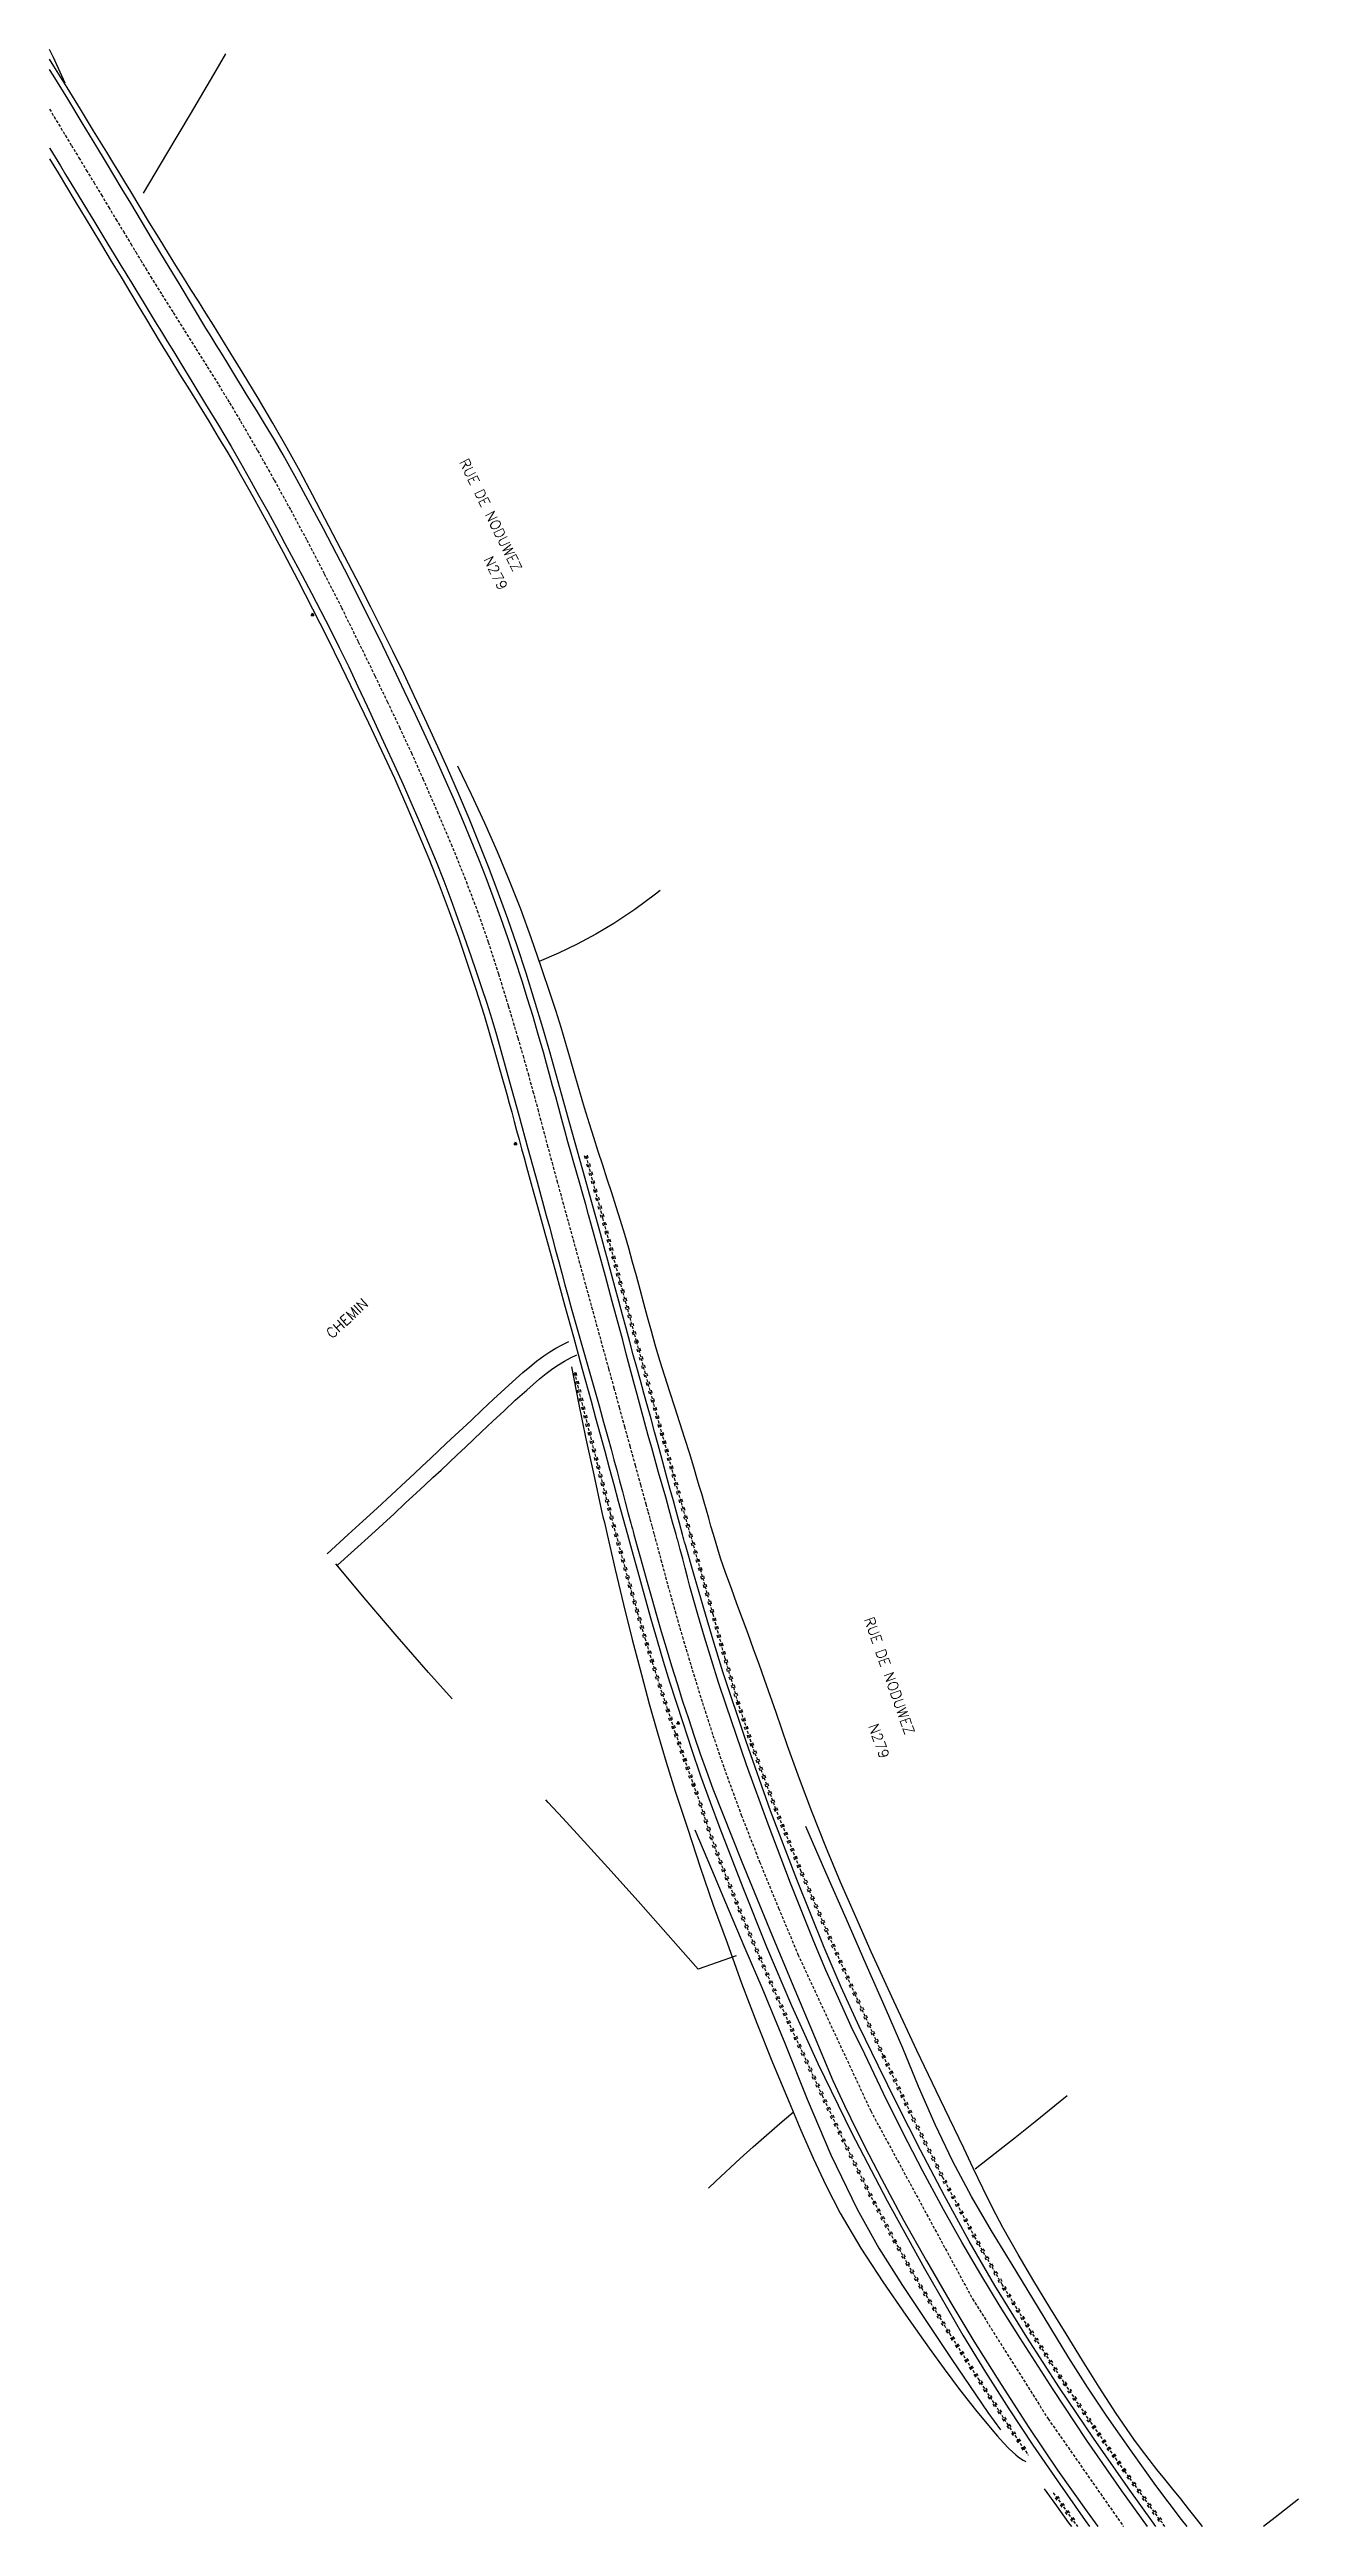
# Model space of a CAD drawing. Header units: millimetres. Extents: x 193000 to 194000, y 156000 to 157000.
# Drawn here: x 193000 to 193215.3, y 156000 to 156427 of the extents above; entities that cross this region are included whole.
import ezdxf
from ezdxf.enums import TextEntityAlignment as Align

# ---------------------------------------------------------------- set-up
doc = ezdxf.new("R2010")
doc.units = ezdxf.units.MM
doc.linetypes.add('DASHED', pattern=[0.75, 0.5, -0.25])
doc.layers.get('0').update_dxf_attribs({"linetype": 'CONTINUOUS'})
for name, color, linetype in [('W0001', 6, 'DASHED'), ('W0051', 7, 'CONTINUOUS'), ('W0071', 7, 'CONTINUOUS'), ('W0211', 2, 'CONTINUOUS'), ('W0220', 5, 'DASHED'), ('W0300', 7, 'CONTINUOUS'), ('W0330', 7, 'CONTINUOUS'), ('W0850', 7, 'CONTINUOUS'), ('W0989', 7, 'CONTINUOUS'), ('W0990', 7, 'CONTINUOUS')]:
    doc.layers.add(name, color=color, linetype=linetype)
doc.styles.get("Standard").update_dxf_attribs({"font": 'romans.shx', "width": 0.85})

msp = doc.modelspace()

# ---------------------------------------------------------------- texts
at = {"layer": 'W0989'}
for rotation, p in [(296.1565, (193070.57, 156355.9)), (289.5195, (193140.38, 156156.37))]:
    msp.add_text('RUE DE NODUWEZ', height=1.75, rotation=rotation, dxfattribs=at).set_placement(p)
msp.add_text('CHEMIN', height=1.75, rotation=42.835, dxfattribs=at).set_placement((193051.28, 156208.25), align=Align.MIDDLE)
at = {"layer": 'W0990'}
for rotation, p in [(296.1565, (193077.16, 156336.19)), (289.5195, (193143.17, 156134.81))]:
    msp.add_text('N279 ', height=1.75, rotation=rotation, dxfattribs=at).set_placement(p, align=Align.MIDDLE_CENTER)

# ---------------------------------------------------------------- blocks, each defined once
blk = doc.blocks.new('T850')
for p, q in [((-0.25, -0.15), (0, 0.32)), ((0, 0.32), (0.25, -0.15)), ((-0.25, -0.15), (0.25, -0.15))]:
    blk.add_line(p, q)
for major_axis in [(-0.106, 0.106), (-0.0354, 0.0354), (-0.0236, 0.0236)]:
    blk.add_ellipse((0, 0), major_axis=major_axis, ratio=1, start_param=3.926991, end_param=10.210176)
blk = doc.blocks.new('t220o')
at = {"color": 0, "linetype": 'Continuous'}
for p, q in [((-0.25, 0.25), (0.25, 0.25)), ((-0.25, -0.25), (0.25, -0.25))]:
    blk.add_line(p, q, dxfattribs=at)

# ---------------------------------------------------------------- linework, layer by layer
at = {"layer": 'W0001'}
for points in [[(193000, 156416.69), (193000.78, 156415.39), (193003.77, 156410.44), (193005.06, 156408.32), (193006.34, 156406.2), (193007.62, 156404.08), (193008.9, 156401.96), (193010.17, 156399.84), (193011.45, 156397.72), (193012.72, 156395.6), (193014, 156393.48)], [(193014, 156393.48), (193014.85, 156392.07), (193015.71, 156390.65), (193016.57, 156389.24), (193017.43, 156387.83), (193019.36, 156384.71), (193021.31, 156381.61), (193023.27, 156378.5), (193025.23, 156375.4), (193027.19, 156372.3), (193029.13, 156369.18), (193031.04, 156366.05), (193032.92, 156362.9), (193035.86, 156357.83), (193038.74, 156352.72), (193041.57, 156347.58), (193044.33, 156342.41), (193047.36, 156336.6), (193050.32, 156330.75), (193053.22, 156324.87), (193056.09, 156318.98), (193058.21, 156314.57), (193060.31, 156310.15), (193062.37, 156305.71), (193064.36, 156301.25)], [(193064.36, 156301.25), (193066.81, 156295.63), (193069.22, 156289.98), (193071.53, 156284.29), (193073.71, 156278.56), (193075.61, 156273.11), (193077.38, 156267.62), (193079.07, 156262.11), (193080.72, 156256.58), (193081.61, 156253.52), (193082.47, 156250.45), (193083.32, 156247.38), (193084.15, 156244.3), (193084.97, 156241.22), (193085.78, 156238.14), (193086.61, 156235.07), (193087.45, 156231.99), (193089.44, 156224.72), (193091.44, 156217.46), (193093.43, 156210.19), (193095.43, 156202.93), (193096.35, 156199.59), (193097.27, 156196.26), (193098.18, 156192.92), (193099.1, 156189.59), (193100.02, 156186.26), (193100.94, 156182.92), (193101.86, 156179.59), (193102.77, 156176.26), (193103.14, 156174.94), (193103.49, 156173.63), (193103.85, 156172.31), (193104.2, 156171)], [(193104.2, 156171), (193105.39, 156166.58), (193106.58, 156162.17), (193107.81, 156157.76), (193109.08, 156153.37), (193110.78, 156147.68), (193112.53, 156142), (193114.35, 156136.35), (193116.27, 156130.72), (193119.24, 156122.61), (193122.39, 156114.57), (193125.66, 156106.57), (193128.99, 156098.61), (193141.54, 156071.63), (193159.09, 156039.23), (193172.11, 156018.56), (193185.1, 156000)]]:
    msp.add_lwpolyline(points, dxfattribs=at)
at = {"layer": 'W0051'}
for points in [[(193014, 156402.47), (193012.97, 156404.17), (193011.93, 156405.87), (193010.9, 156407.56), (193009.86, 156409.26), (193007.59, 156412.98), (193005.33, 156416.7), (193003.05, 156420.41), (193000.75, 156424.1), (193000, 156425.29)], [(193014, 156400.46), (193012.54, 156402.89), (193011.08, 156405.32), (193009.62, 156407.75), (193008.15, 156410.17), (193005.64, 156414.31), (193003.13, 156418.45), (193000.6, 156422.57), (193000, 156423.54)], [(193000, 156410.03), (193000.06, 156409.93), (193000.96, 156408.43), (193001.86, 156406.94), (193002.77, 156405.44), (193003.67, 156403.95), (193005.74, 156400.54), (193007.81, 156397.13), (193009.88, 156393.72), (193011.95, 156390.32), (193012.46, 156389.48), (193012.97, 156388.64), (193013.49, 156387.8), (193014, 156386.96)], [(193000, 156408.12), (193001.46, 156405.73), (193004.37, 156400.9), (193007.29, 156396.06), (193008.98, 156393.28), (193010.65, 156390.5), (193012.33, 156387.72), (193014, 156384.93)], [(193109.1, 156171), (193108.57, 156172.93), (193108.04, 156174.87), (193107.52, 156176.8), (193107, 156178.74), (193106.48, 156180.67), (193105.96, 156182.61), (193105.44, 156184.54), (193104.91, 156186.47), (193104.3, 156188.69), (193103.69, 156190.91), (193103.07, 156193.12), (193102.45, 156195.34), (193101.84, 156197.55), (193101.22, 156199.77), (193100.61, 156201.99), (193100, 156204.2), (193099.37, 156206.54), (193098.74, 156208.87), (193098.11, 156211.2), (193097.49, 156213.54), (193096.86, 156215.88), (193096.24, 156218.21), (193095.61, 156220.54), (193094.97, 156222.88), (193093.67, 156227.6), (193092.35, 156232.33), (193091.02, 156237.05), (193089.7, 156241.78), (193088.55, 156245.92), (193087.41, 156250.06), (193086.25, 156254.2), (193085.04, 156258.32), (193083.6, 156263.04), (193082.13, 156267.75), (193080.6, 156272.45), (193078.99, 156277.11), (193077.41, 156281.47), (193075.77, 156285.79), (193074.07, 156290.1), (193072.32, 156294.39), (193070.48, 156298.74), (193068.58, 156303.07), (193066.64, 156307.38), (193064.67, 156311.68), (193062.87, 156315.55), (193061.04, 156319.41), (193059.18, 156323.25), (193057.29, 156327.08), (193055.4, 156330.83), (193053.48, 156334.57), (193051.53, 156338.3), (193049.58, 156342.02), (193047.46, 156346.1), (193045.33, 156350.18), (193043.18, 156354.25), (193040.96, 156358.28), (193038.48, 156362.58), (193035.94, 156366.85), (193033.37, 156371.1), (193030.78, 156375.33), (193029.51, 156377.4), (193028.24, 156379.46), (193026.95, 156381.52), (193025.66, 156383.57), (193024.37, 156385.62), (193023.08, 156387.68), (193021.79, 156389.73), (193020.52, 156391.79), (193018.88, 156394.46), (193017.25, 156397.12), (193015.62, 156399.79), (193014, 156402.47)], [(193107.99, 156171), (193107.4, 156173.14), (193106.8, 156175.27), (193106.2, 156177.41), (193105.59, 156179.54), (193104.99, 156181.67), (193104.39, 156183.81), (193103.79, 156185.94), (193103.2, 156188.08), (193102.56, 156190.42), (193101.92, 156192.76), (193101.29, 156195.1), (193100.67, 156197.44), (193100.04, 156199.78), (193099.41, 156202.12), (193098.79, 156204.47), (193098.16, 156206.81), (193096.98, 156211.17), (193095.81, 156215.54), (193094.63, 156219.91), (193093.43, 156224.27), (193092.92, 156226.07), (193092.41, 156227.88), (193091.9, 156229.68), (193091.38, 156231.48), (193090.86, 156233.28), (193090.35, 156235.08), (193089.84, 156236.89), (193089.33, 156238.69), (193088.8, 156240.62), (193088.28, 156242.55), (193087.76, 156244.48), (193087.24, 156246.41), (193086.72, 156248.35), (193086.2, 156250.28), (193085.66, 156252.2), (193085.12, 156254.13), (193084.24, 156257.2), (193083.34, 156260.27), (193082.41, 156263.34), (193081.45, 156266.39), (193080.26, 156270.04), (193079.03, 156273.68), (193077.76, 156277.31), (193076.45, 156280.92), (193075.23, 156284.17), (193073.97, 156287.4), (193072.68, 156290.62), (193071.36, 156293.83), (193069.8, 156297.49), (193068.2, 156301.14), (193066.56, 156304.77), (193064.91, 156308.39), (193063.08, 156312.35), (193061.21, 156316.29), (193059.32, 156320.23), (193057.42, 156324.15), (193055.47, 156328.14), (193053.51, 156332.11), (193051.52, 156336.08), (193049.49, 156340.02), (193047.24, 156344.32), (193044.95, 156348.6), (193042.63, 156352.85), (193040.25, 156357.08), (193038.75, 156359.67), (193037.21, 156362.23), (193035.65, 156364.79), (193034.09, 156367.34), (193033.21, 156368.79), (193032.31, 156370.25), (193031.42, 156371.7), (193030.53, 156373.15), (193029.63, 156374.6), (193028.74, 156376.05), (193027.85, 156377.5), (193026.96, 156378.95), (193024.64, 156382.79), (193022.32, 156386.62), (193020.01, 156390.46), (193017.7, 156394.3), (193016.77, 156395.84), (193015.85, 156397.38), (193014.92, 156398.92), (193014, 156400.46)], [(193014, 156386.96), (193015.06, 156385.23), (193016.12, 156383.5), (193017.18, 156381.77), (193018.23, 156380.04), (193019.29, 156378.31), (193020.35, 156376.58), (193021.41, 156374.85), (193022.46, 156373.12), (193024.68, 156369.48), (193026.9, 156365.85), (193029.11, 156362.2), (193031.28, 156358.53), (193032.89, 156355.74), (193034.47, 156352.94), (193036.04, 156350.13), (193037.6, 156347.31), (193039.1, 156344.58), (193040.58, 156341.83), (193042.06, 156339.08), (193043.52, 156336.33), (193045.15, 156333.24), (193046.77, 156330.14), (193048.38, 156327.04), (193049.94, 156323.91), (193051.57, 156320.55), (193053.16, 156317.17), (193054.73, 156313.79), (193056.29, 156310.4), (193057.85, 156307.02), (193059.41, 156303.64), (193060.95, 156300.26), (193062.46, 156296.85), (193063.88, 156293.58), (193065.29, 156290.29), (193066.66, 156286.99), (193067.97, 156283.66), (193069.18, 156280.45), (193070.34, 156277.23), (193071.47, 156273.99), (193072.59, 156270.75), (193073.52, 156268.03), (193074.45, 156265.3), (193075.35, 156262.57), (193076.22, 156259.83), (193077.03, 156257.14), (193077.81, 156254.45), (193078.56, 156251.75), (193079.28, 156249.04)], [(193014, 156384.93), (193015.27, 156382.81), (193016.54, 156380.7), (193017.82, 156378.58), (193019.09, 156376.47), (193020.75, 156373.75), (193022.42, 156371.03), (193024.1, 156368.32), (193025.77, 156365.6), (193027.44, 156362.89), (193029.09, 156360.16), (193030.73, 156357.42), (193032.34, 156354.67), (193035.04, 156349.91), (193037.68, 156345.12), (193040.27, 156340.31), (193042.82, 156335.47), (193045.35, 156330.55), (193047.84, 156325.61), (193050.28, 156320.65), (193052.7, 156315.68), (193054.97, 156310.92), (193057.23, 156306.14), (193059.43, 156301.34), (193061.57, 156296.51), (193063.49, 156292.02), (193065.36, 156287.5), (193067.17, 156282.96), (193068.9, 156278.39), (193070.49, 156273.95), (193072.01, 156269.49), (193073.47, 156265.01), (193074.89, 156260.51), (193075.91, 156257.12), (193076.89, 156253.72), (193077.85, 156250.31), (193078.8, 156246.9), (193079.24, 156245.34), (193079.67, 156243.77), (193080.09, 156242.2), (193080.51, 156240.63), (193080.93, 156239.06), (193081.36, 156237.49), (193081.78, 156235.92), (193082.21, 156234.35), (193082.84, 156232.07), (193083.46, 156229.79), (193084.09, 156227.51), (193084.73, 156225.23), (193085.36, 156222.95), (193085.99, 156220.67), (193086.62, 156218.39), (193087.25, 156216.11), (193088.78, 156210.58), (193090.3, 156205.04), (193091.83, 156199.51), (193093.35, 156193.98), (193094.13, 156191.1), (193094.91, 156188.23), (193095.69, 156185.36), (193096.47, 156182.49), (193097.25, 156179.61), (193098.03, 156176.74), (193098.82, 156173.87), (193099.6, 156171)], [(193079.28, 156249.04), (193080.87, 156243.28), (193082.46, 156237.52), (193084.04, 156231.76), (193085.61, 156226), (193086.15, 156224), (193086.69, 156222.01), (193087.23, 156220.01), (193087.76, 156218.02), (193088.3, 156216.02), (193088.84, 156214.03), (193089.38, 156212.04), (193089.93, 156210.04), (193090.71, 156207.23), (193091.51, 156204.41), (193092.31, 156201.6), (193093.11, 156198.78), (193093.92, 156195.97), (193094.72, 156193.15), (193095.51, 156190.34), (193096.29, 156187.52), (193096.79, 156185.7), (193097.28, 156183.88), (193097.76, 156182.06), (193098.25, 156180.24), (193098.73, 156178.42), (193099.21, 156176.59), (193099.7, 156174.77), (193100.19, 156172.95), (193100.33, 156172.47), (193100.46, 156171.98), (193100.59, 156171.49), (193100.73, 156171)], [(193099.6, 156171), (193099.78, 156170.37), (193099.95, 156169.75), (193100.12, 156169.12), (193100.3, 156168.49), (193101.38, 156164.54), (193102.47, 156160.59), (193103.57, 156156.65), (193104.72, 156152.71), (193105.79, 156149.16), (193106.88, 156145.62), (193107.99, 156142.09), (193109.15, 156138.57)], [(193100.73, 156171), (193101.29, 156168.94), (193101.86, 156166.89), (193102.44, 156164.84), (193103.01, 156162.78), (193103.82, 156159.94), (193104.62, 156157.1), (193105.44, 156154.26), (193106.28, 156151.43), (193107.21, 156148.38), (193108.16, 156145.33), (193109.12, 156142.29), (193110.11, 156139.25), (193111.13, 156136.22), (193112.17, 156133.19), (193113.23, 156130.17), (193114.3, 156127.16)], [(193116.61, 156141.56), (193115.33, 156145.46), (193114.09, 156149.37), (193112.88, 156153.29), (193111.72, 156157.22), (193111.26, 156158.81), (193110.82, 156160.41), (193110.39, 156162.01), (193109.97, 156163.61), (193109.55, 156165.21), (193109.13, 156166.81), (193108.7, 156168.42), (193108.27, 156170.01), (193108.2, 156170.26), (193108.13, 156170.51), (193108.06, 156170.75), (193107.99, 156171)], [(193116.07, 156147.31), (193114.4, 156152.77), (193112.76, 156158.24), (193111.16, 156163.73), (193109.6, 156169.22), (193109.47, 156169.66), (193109.35, 156170.11), (193109.22, 156170.55), (193109.1, 156171)], [(193190.68, 156000), (193190.28, 156000.55), (193185.89, 156006.68), (193179.94, 156015.24), (193174.1, 156023.87), (193168.43, 156032.62), (193162.96, 156041.51), (193158.51, 156049.19), (193154.25, 156056.99), (193150.13, 156064.86), (193146.11, 156072.78), (193142.8, 156079.46), (193139.57, 156086.18), (193136.46, 156092.96), (193133.51, 156099.81), (193128.78, 156111.55), (193124.29, 156123.38), (193120.06, 156135.3), (193116.07, 156147.31)], [(193109.15, 156138.57), (193110.65, 156133.98), (193112.22, 156129.42), (193113.85, 156124.88), (193115.55, 156120.36), (193119.51, 156110.12), (193123.59, 156099.93), (193127.86, 156089.81), (193132.4, 156079.81), (193138.25, 156067.89), (193144.39, 156056.12), (193150.8, 156044.49), (193157.44, 156033), (193161.33, 156026.59), (193165.36, 156020.28), (193169.51, 156014.04), (193173.74, 156007.86), (193178.53, 156001.01), (193179.26, 156000)], [(193140.51, 156081.42), (193138.2, 156086.21), (193135.97, 156091.04), (193133.82, 156095.91), (193131.76, 156100.81), (193127.71, 156110.9), (193123.84, 156121.06), (193120.13, 156131.28), (193116.61, 156141.56)], [(193114.3, 156127.16), (193115.97, 156122.96), (193117.65, 156118.77), (193119.34, 156114.59), (193121.04, 156110.4), (193124.5, 156102.01), (193127.98, 156093.62), (193131.49, 156085.24), (193135.03, 156076.87)], [(193189.25, 156000), (193184.8, 156006.15), (193178.82, 156014.82), (193173, 156023.6), (193167.3, 156032.45), (193163.86, 156037.91), (193160.5, 156043.42), (193157.23, 156048.98), (193154.07, 156054.61), (193150.5, 156061.22), (193147.05, 156067.9), (193143.72, 156074.63), (193140.51, 156081.42)], [(193135.03, 156076.87), (193137.02, 156072.58), (193139.09, 156068.32), (193141.21, 156064.09), (193143.4, 156059.9), (193147.21, 156052.82), (193151.13, 156045.79), (193155.16, 156038.83), (193159.31, 156031.94), (193164, 156024.46), (193168.81, 156017.05), (193173.75, 156009.73), (193178.84, 156002.51), (193180.69, 156000)]]:
    msp.add_lwpolyline(points, dxfattribs=at)
at = {"layer": 'W0071'}
for points in [[(193051.49, 156171), (193053.98, 156173.28), (193056.47, 156175.56), (193058.96, 156177.85), (193061.44, 156180.14), (193062.84, 156181.45), (193064.25, 156182.76), (193065.65, 156184.08), (193067.05, 156185.39), (193068.45, 156186.71), (193069.85, 156188.03), (193071.25, 156189.34), (193072.65, 156190.66), (193074.58, 156192.47), (193076.51, 156194.3), (193078.45, 156196.11), (193080.43, 156197.88), (193081.59, 156198.89), (193082.76, 156199.9), (193083.95, 156200.87), (193085.2, 156201.78), (193086.23, 156202.47), (193087.29, 156203.11), (193088.38, 156203.7), (193089.49, 156204.25)], [(193055.47, 156171), (193057.43, 156172.79), (193059.38, 156174.58), (193061.32, 156176.38), (193063.27, 156178.17), (193064.68, 156179.48), (193066.08, 156180.8), (193067.48, 156182.11), (193068.88, 156183.43), (193070.28, 156184.75), (193071.68, 156186.06), (193073.08, 156187.38), (193074.48, 156188.69), (193076.41, 156190.51), (193078.34, 156192.33), (193080.27, 156194.13), (193082.25, 156195.9), (193083.34, 156196.86), (193084.45, 156197.81), (193085.58, 156198.73), (193086.76, 156199.6), (193087.75, 156200.25), (193088.77, 156200.86), (193089.81, 156201.43), (193090.88, 156201.95)], [(193047.83, 156167.68), (193051.49, 156171)], [(193049.66, 156165.72), (193055.47, 156171)]]:
    msp.add_lwpolyline(points, dxfattribs=at)
at = {"layer": 'W0211'}
for points in [[(193114.42, 156171), (193114.01, 156172.4), (193113.61, 156173.79), (193113.21, 156175.19), (193112.81, 156176.59), (193112.41, 156177.99), (193112, 156179.38), (193111.59, 156180.78), (193111.17, 156182.17), (193110.34, 156184.87), (193109.49, 156187.55), (193108.63, 156190.24), (193107.77, 156192.92), (193106.91, 156195.61), (193106.06, 156198.3), (193105.22, 156200.99), (193104.41, 156203.69), (193103.73, 156206.06), (193103.06, 156208.43), (193102.42, 156210.81), (193101.78, 156213.2), (193101.15, 156215.58), (193100.5, 156217.96), (193099.84, 156220.33), (193099.15, 156222.7), (193098.42, 156225.1), (193097.67, 156227.48), (193096.91, 156229.87), (193096.14, 156232.25), (193095.36, 156234.63), (193094.59, 156237.01), (193093.82, 156239.4), (193093.07, 156241.78), (193092.23, 156244.54), (193091.41, 156247.31), (193090.6, 156250.08), (193089.8, 156252.85), (193088.99, 156255.62), (193088.16, 156258.38), (193087.31, 156261.14), (193086.42, 156263.88), (193084.75, 156268.86), (193083.02, 156273.82), (193081.21, 156278.76), (193079.29, 156283.65), (193077.21, 156288.66), (193075.03, 156293.63), (193072.75, 156298.55), (193070.38, 156303.43)], [(193089.95, 156199.91), (193091.18, 156193.69), (193092.46, 156187.48), (193093.79, 156181.28), (193095.16, 156175.08), (193095.39, 156174.06), (193095.63, 156173.04), (193095.86, 156172.02), (193096.09, 156171)], [(193096.09, 156171), (193097.5, 156164.95), (193098.95, 156158.91), (193100.44, 156152.89), (193102.01, 156146.88), (193103.37, 156141.82), (193104.78, 156136.78), (193106.26, 156131.76), (193107.83, 156126.77), (193109.99, 156120.2), (193112.16, 156113.63), (193114.4, 156107.08), (193116.77, 156100.58)], [(193115.67, 156166.91), (193114.42, 156171)], [(193198.72, 156000), (193198.71, 156000.01), (193197.68, 156001.34), (193196.34, 156003.05), (193194.97, 156004.74), (193193.6, 156006.44), (193192.23, 156008.13), (193190.87, 156009.83), (193189.53, 156011.54), (193188.21, 156013.27), (193186.92, 156015.03), (193183.86, 156019.48), (193180.92, 156024.01), (193178.05, 156028.59), (193175.21, 156033.18), (193172.41, 156037.73), (193169.63, 156042.29), (193166.93, 156046.89), (193164.32, 156051.55), (193162.55, 156054.93), (193160.87, 156058.34), (193159.22, 156061.77), (193157.58, 156065.2), (193153.52, 156073.63), (193149.49, 156082.07), (193145.51, 156090.54), (193141.64, 156099.05), (193138.98, 156105.06), (193136.36, 156111.08), (193133.82, 156117.14), (193131.38, 156123.24), (193129.24, 156128.89), (193127.21, 156134.59), (193125.22, 156140.3), (193123.23, 156146.01), (193122.29, 156148.63), (193121.34, 156151.24), (193120.39, 156153.85), (193119.43, 156156.45), (193118.47, 156159.06), (193117.53, 156161.67), (193116.59, 156164.29), (193115.67, 156166.91)], [(193116.77, 156100.58), (193119.29, 156093.66), (193121.91, 156086.78), (193124.64, 156079.95), (193127.46, 156073.15), (193129.52, 156068.31), (193131.61, 156063.47), (193133.84, 156058.69), (193136.28, 156054.01), (193139.83, 156048), (193143.64, 156042.16), (193147.61, 156036.43), (193151.64, 156030.74), (193154.23, 156027.16), (193156.86, 156023.61), (193159.58, 156020.12), (193162.39, 156016.71), (193163.37, 156015.57), (193164.37, 156014.45), (193165.42, 156013.36), (193166.53, 156012.35), (193166.94, 156012.02), (193167.37, 156011.71), (193167.81, 156011.43), (193168.27, 156011.17)], [(193171.44, 156006.51), (193173.56, 156003.58), (193175.66, 156000.65), (193176.13, 156000)]]:
    msp.add_lwpolyline(points, dxfattribs=at)
at = {"layer": 'W0220'}
for points in [[(193110.47, 156171), (193108.87, 156176.65), (193107.27, 156182.31), (193105.69, 156187.97), (193104.12, 156193.64), (193101.18, 156204.27), (193098.27, 156214.92), (193095.37, 156225.56), (193092.5, 156236.22)], [(193090.47, 156198.9), (193091.74, 156193.71), (193093.04, 156188.53), (193094.36, 156183.36), (193095.71, 156178.19), (193096.18, 156176.39), (193096.66, 156174.59), (193097.14, 156172.8), (193097.62, 156171)], [(193097.62, 156171), (193098.82, 156166.52), (193100.05, 156162.05), (193101.3, 156157.59), (193102.61, 156153.14), (193103.86, 156149.02), (193105.16, 156144.92), (193106.49, 156140.84), (193107.87, 156136.76), (193108.88, 156133.83), (193109.9, 156130.91), (193110.94, 156127.99), (193111.98, 156125.08)], [(193192.26, 156000), (193191.34, 156001.22), (193185.32, 156009.55), (193179.45, 156017.98), (193174.22, 156025.79), (193169.12, 156033.69), (193164.2, 156041.71), (193159.5, 156049.85), (193153.98, 156060.13), (193148.74, 156070.56), (193143.73, 156081.1), (193138.86, 156091.7), (193134.14, 156102.27), (193129.55, 156112.91), (193125.2, 156123.64), (193121.16, 156134.5), (193118.69, 156142.01), (193116.48, 156149.6), (193114.37, 156157.22), (193112.24, 156164.82), (193111.79, 156166.37), (193111.35, 156167.91), (193110.91, 156169.46), (193110.47, 156171)], [(193111.98, 156125.08), (193112.87, 156122.27), (193113.81, 156119.47), (193114.8, 156116.69), (193115.85, 156113.92), (193118.99, 156106.08), (193122.3, 156098.29), (193125.72, 156090.57), (193129.22, 156082.87), (193133.15, 156074.35), (193137.14, 156065.86), (193141.29, 156057.45), (193145.68, 156049.15), (193150.27, 156041.14), (193155.1, 156033.26), (193160.06, 156025.47), (193165.06, 156017.71), (193165.95, 156016.34), (193166.86, 156014.98), (193167.77, 156013.63), (193168.7, 156012.29)], [(193173.01, 156005.8), (193176.51, 156000.93), (193177.19, 156000)]]:
    msp.add_lwpolyline(points, dxfattribs=at)
at = {"layer": 'W0300'}
for points in [[(193196.1, 156000), (193195.12, 156001.22), (193190.7, 156007.07), (193186.41, 156013.01), (193182.22, 156019.03), (193178.9, 156024.01), (193175.7, 156029.08), (193172.57, 156034.18), (193169.47, 156039.3), (193165.91, 156045.13), (193162.37, 156050.97), (193158.94, 156056.87), (193155.71, 156062.9), (193152.63, 156069.31), (193149.79, 156075.85), (193147.05, 156082.42), (193144.26, 156088.95), (193140.78, 156096.87), (193137.3, 156104.79), (193133.83, 156112.71), (193130.35, 156120.63)], [(193111.2, 156120.1), (193114.07, 156113.29), (193116.96, 156106.49), (193119.85, 156099.7), (193122.75, 156092.9), (193126.72, 156083.3), (193130.58, 156073.63), (193134.64, 156064.04), (193139.19, 156054.67), (193142.95, 156047.99), (193147.04, 156041.51), (193151.28, 156035.14), (193155.52, 156028.77), (193157.57, 156025.71), (193159.64, 156022.67), (193161.75, 156019.65), (193163.89, 156016.65)]]:
    msp.add_lwpolyline(points, dxfattribs=at)
at = {"layer": 'W0330'}
for points in [[(193002.67, 156421.19), (193000.68, 156425.57), (193000, 156426.97)], [(193030.35, 156426.24), (193028.25, 156422.66), (193024.22, 156415.83), (193020.17, 156409.01), (193016.11, 156402.19)], [(193105.26, 156281.99), (193104.44, 156281.35), (193100.91, 156278.74), (193097.25, 156276.31), (193094.14, 156274.46), (193090.96, 156272.75), (193087.7, 156271.18), (193084.38, 156269.75)], [(193069.39, 156142.64), (193065.34, 156147.19), (193059.94, 156153.4), (193054.6, 156159.65), (193049.32, 156165.95)], [(193111.8, 156096.06), (193106.64, 156101.93), (193101.44, 156107.77), (193096.22, 156113.59), (193090.97, 156119.38), (193088.46, 156122.1), (193085.94, 156124.81), (193085.54, 156125.23)], [(193118.33, 156098.39), (193111.8, 156096.06)], [(193175.38, 156074.25), (193173.27, 156072.5), (193169.88, 156069.73), (193166.46, 156066.99), (193163.02, 156064.27), (193159.57, 156061.57)], [(193113.6, 156058.31), (193114.86, 156059.52), (193119.02, 156063.41), (193121.28, 156065.45), (193123.56, 156067.47), (193125.86, 156069.46), (193128.19, 156071.43)], [(193215.27, 156004.7), (193211.23, 156001.54), (193209.25, 156000)]]:
    msp.add_lwpolyline(points, dxfattribs=at)

# ---------------------------------------------------------------- block references
at = {"layer": 'W0220'}
for p, rotation in [((193092.54, 156236.08), 105.0799773113798), ((193092.93, 156234.63), 105.0799773113798), ((193093.32, 156233.18), 105.0799773113798), ((193093.71, 156231.73), 105.0799773113798), ((193094.1, 156230.28), 105.0799773113798), ((193094.49, 156228.83), 105.0799773113798), ((193094.88, 156227.38), 105.0799773113798), ((193095.27, 156225.94), 105.0799773113798), ((193095.67, 156224.49), 105.1994694437751), ((193096.06, 156223.04), 105.1994694437751), ((193096.45, 156221.59), 105.1994694437751), ((193096.85, 156220.15), 105.1994694437751), ((193097.24, 156218.7), 105.1994694437751), ((193097.63, 156217.25), 105.1994694437751), ((193098.03, 156215.8), 105.1994694437751), ((193098.42, 156214.36), 105.3189636032673), ((193098.82, 156212.91), 105.3189636032673), ((193099.21, 156211.46), 105.3189636032673), ((193099.61, 156210.02), 105.3189636032673), ((193100, 156208.57), 105.3189636032673), ((193100.4, 156207.12), 105.3189636032673), ((193100.8, 156205.68), 105.3189636032673), ((193101.19, 156204.23), 105.4384597900002), ((193101.59, 156202.78), 105.4384597900002), ((193101.99, 156201.34), 105.4384597900002), ((193090.54, 156198.61), 283.7510393025927), ((193090.9, 156197.15), 283.7510393025927), ((193102.39, 156199.89), 105.4384597900002), ((193102.79, 156198.45), 105.4384597900002), ((193103.19, 156197), 105.4384597900002), ((193091.25, 156195.69), 283.7510393025927), ((193091.61, 156194.24), 283.7510393025927), ((193091.97, 156192.78), 284.0495497755122), ((193103.59, 156195.55), 105.4384597900002), ((193103.99, 156194.11), 105.4384597900002), ((193104.39, 156192.66), 105.5311586913153), ((193092.34, 156191.33), 284.0495497755122), ((193092.7, 156189.87), 284.0495497755122), ((193093.06, 156188.42), 284.3480597781166), ((193104.79, 156191.22), 105.5311586913153), ((193105.19, 156189.77), 105.5311586913153), ((193105.59, 156188.33), 105.5311586913153), ((193093.44, 156186.96), 284.3480597781166), ((193093.81, 156185.51), 284.3480597781166), ((193094.18, 156184.06), 284.3480597781166), ((193106, 156186.88), 105.6073192489768), ((193106.4, 156185.44), 105.6073192489768), ((193106.81, 156183.99), 105.6073192489768), ((193094.56, 156182.6), 284.6465693100608), ((193094.93, 156181.15), 284.6465693100608), ((193107.21, 156182.55), 105.6073192489768), ((193107.61, 156181.1), 105.7082490092251), ((193095.31, 156179.7), 284.6465693100608), ((193095.69, 156178.25), 284.6465693100608), ((193096.08, 156176.8), 284.8050842146445), ((193108.02, 156179.66), 105.7082490092251), ((193108.43, 156178.22), 105.7082490092251), ((193108.83, 156176.77), 105.7082490092251), ((193096.46, 156175.35), 284.8284948314081), ((193096.84, 156173.9), 284.8637112907995), ((193097.23, 156172.45), 284.910733585671), ((193109.24, 156175.33), 105.8339478624341), ((193109.65, 156173.89), 105.8339478624341), ((193110.06, 156172.44), 105.8339478624341), ((193097.65, 156170.87), 285.0508282059652), ((193098.04, 156169.42), 285.0508282059652), ((193098.43, 156167.97), 285.0508282059652), ((193110.53, 156170.78), 105.921393275796), ((193110.95, 156169.33), 105.9609956829251), ((193111.36, 156167.89), 106.0022158742082), ((193098.82, 156166.53), 285.0508282059652), ((193099.22, 156165.08), 285.3343894537815), ((193099.61, 156163.63), 285.3343894537815), ((193111.77, 156166.45), 106.0022158742082), ((193112.19, 156165.01), 106.0450538497161), ((193112.59, 156163.56), 105.6940862066568), ((193100.01, 156162.19), 285.3343894537815), ((193100.42, 156160.74), 285.7514064157533), ((193100.82, 156159.3), 285.7514064157533), ((193113, 156162.12), 105.6940862066568), ((193113.4, 156160.68), 105.6940862066568), ((193113.81, 156159.23), 105.6940862066568), ((193101.23, 156157.85), 285.7514064157533), ((193101.65, 156156.41), 286.3018659078172), ((193102.07, 156154.97), 286.3018659078172), ((193114.22, 156157.79), 105.6940862066568), ((193114.62, 156156.34), 105.41465043531), ((193115.02, 156154.9), 105.41465043531), ((193102.49, 156153.53), 286.3018659078172), ((193102.92, 156152.1), 286.9319870391886), ((193103.36, 156150.66), 286.9319870391886), ((193115.41, 156153.45), 105.41465043531), ((193115.81, 156152), 105.41465043531), ((193116.21, 156150.56), 105.41465043531), ((193103.8, 156149.23), 286.9319870391886), ((193104.25, 156147.8), 287.5616868216495), ((193104.7, 156146.37), 287.5616868216495), ((193116.62, 156149.11), 106.2569108526969), ((193117.04, 156147.67), 106.2569108526969), ((193117.46, 156146.23), 106.2569108526969), ((193105.15, 156144.94), 287.5616868216495), ((193105.62, 156143.51), 288.1314835084066), ((193106.09, 156142.09), 288.1314835084066), ((193117.88, 156144.79), 106.2569108526969), ((193118.3, 156143.35), 106.2569108526969), ((193118.72, 156141.91), 108.2189919146821), ((193106.55, 156140.66), 288.6413734674838), ((193107.03, 156139.24), 288.6413734674838), ((193107.51, 156137.82), 288.6413734674838), ((193119.19, 156140.49), 108.2189919146821), ((193119.66, 156139.06), 108.2189919146821), ((193120.13, 156137.64), 108.2189919146821), ((193107.99, 156136.4), 289.0132357834018), ((193108.48, 156134.98), 289.0132357834018), ((193108.97, 156133.56), 289.2732158693062), ((193120.6, 156136.22), 108.2189919146821), ((193121.07, 156134.79), 108.2189919146821), ((193121.58, 156133.38), 110.3830094775975), ((193109.47, 156132.15), 289.2732158693062), ((193109.96, 156130.73), 289.5364069656997), ((193110.47, 156129.32), 289.5364069656997), ((193122.1, 156131.97), 110.3830094775975), ((193122.62, 156130.57), 110.3830094775975), ((193123.14, 156129.16), 110.3830094775975), ((193110.97, 156127.9), 289.8028090691515), ((193111.48, 156126.49), 289.8028090691515), ((193112.17, 156124.48), 287.5107511154539), ((193123.67, 156127.76), 110.3830094775975), ((193124.19, 156126.35), 110.3830094775975), ((193124.71, 156124.94), 110.3830094775975), ((193112.63, 156123.05), 287.5107511154539), ((193113.09, 156121.62), 288.5637936336883), ((193113.57, 156120.2), 288.5637936336883), ((193125.24, 156123.54), 112.0888052928422), ((193125.8, 156122.15), 112.0888052928422), ((193126.37, 156120.76), 112.0888052928422), ((193114.06, 156118.78), 289.6168380484401), ((193114.56, 156117.37), 289.6168380484401), ((193115.08, 156115.96), 290.6698843611166), ((193126.93, 156119.37), 112.0888052928422), ((193127.49, 156117.98), 112.0888052928422), ((193128.06, 156116.59), 112.0888052928422), ((193115.61, 156114.56), 290.6698843611166), ((193116.15, 156113.16), 291.8491679505557), ((193116.71, 156111.77), 291.8491679505557), ((193128.62, 156115.2), 112.0888052928422), ((193129.19, 156113.81), 112.0888052928422), ((193129.76, 156112.42), 113.3211485576267), ((193117.27, 156110.38), 291.8491679505557), ((193117.83, 156108.98), 291.8491679505557), ((193118.38, 156107.59), 291.8491679505557), ((193130.35, 156111.05), 113.3211485576267), ((193130.95, 156109.67), 113.3211485576267), ((193131.54, 156108.29), 113.3211485576267), ((193118.94, 156106.2), 291.8491679505557), ((193119.53, 156104.82), 293.025735448797), ((193120.11, 156103.44), 293.025735448797), ((193132.14, 156106.91), 113.3211485576267), ((193132.73, 156105.54), 113.3211485576267), ((193133.32, 156104.16), 113.3211485576267), ((193120.7, 156102.06), 293.025735448797), ((193121.29, 156100.68), 293.025735448797), ((193121.87, 156099.3), 293.025735448797), ((193133.92, 156102.78), 113.3211485576267), ((193134.52, 156101.41), 114.079548431784), ((193135.13, 156100.04), 114.079548431784), ((193135.75, 156098.67), 114.079548431784), ((193122.47, 156097.92), 293.8909217081113), ((193123.07, 156096.55), 293.8909217081113), ((193123.68, 156095.17), 293.8909217081113), ((193136.36, 156097.3), 114.079548431784), ((193136.97, 156095.93), 114.079548431784), ((193137.58, 156094.56), 114.079548431784), ((193124.29, 156093.8), 293.8909217081113), ((193124.9, 156092.43), 293.8909217081113), ((193125.5, 156091.06), 293.8909217081113), ((193138.19, 156093.19), 114.079548431784), ((193138.81, 156091.82), 114.079548431784), ((193139.43, 156090.46), 114.6645193856473), ((193126.12, 156089.69), 294.4445777357723), ((193126.74, 156088.33), 294.4445777357723), ((193127.36, 156086.96), 294.4445777357723), ((193140.06, 156089.1), 114.6645193856473), ((193140.68, 156087.73), 114.6645193856473), ((193141.31, 156086.37), 114.6645193856473), ((193127.98, 156085.6), 294.4445777357723), ((193128.6, 156084.23), 294.4445777357723), ((193129.22, 156082.86), 294.7483489726982), ((193129.85, 156081.5), 294.7483489726982), ((193141.94, 156085.01), 114.6645193856473), ((193142.56, 156083.64), 114.6645193856473), ((193143.19, 156082.28), 114.6645193856473), ((193130.48, 156080.14), 294.7483489726982), ((193131.11, 156078.78), 294.7483489726982), ((193131.74, 156077.42), 294.7483489726982), ((193143.82, 156080.92), 115.4454762139062), ((193144.46, 156079.56), 115.4454762139062), ((193145.1, 156078.21), 115.4454762139062), ((193132.36, 156076.05), 294.7483489726982), ((193132.99, 156074.69), 294.7483489726982), ((193133.63, 156073.33), 295.1840258408633), ((193145.75, 156076.86), 115.4454762139062), ((193146.39, 156075.5), 115.4454762139062), ((193147.04, 156074.15), 115.4454762139062), ((193134.27, 156071.98), 295.1840258408633), ((193134.9, 156070.62), 295.1840258408633), ((193135.54, 156069.26), 295.1840258408633), ((193147.68, 156072.79), 115.4454762139062), ((193148.33, 156071.44), 115.4454762139062), ((193148.98, 156070.09), 116.6434712668766), ((193149.65, 156068.75), 116.6434712668766), ((193136.18, 156067.9), 295.1840258408633), ((193136.82, 156066.55), 295.1840258408633), ((193137.47, 156065.19), 296.2289377967523), ((193150.33, 156067.41), 116.6434712668766), ((193151, 156066.07), 116.6434712668766), ((193151.67, 156064.73), 116.6434712668766), ((193138.13, 156063.85), 296.2289377967523), ((193138.79, 156062.5), 296.2289377967523), ((193139.46, 156061.16), 296.2289377967523), ((193152.34, 156063.38), 116.6434712668766), ((193153.02, 156062.04), 116.6434712668766), ((193153.69, 156060.7), 116.6434712668766), ((193140.12, 156059.81), 296.2289377967523), ((193140.78, 156058.47), 296.2289377967523), ((193141.46, 156057.13), 297.8823973237101), ((193154.38, 156059.37), 118.2581350117359), ((193155.09, 156058.05), 118.2581350117359), ((193155.8, 156056.73), 118.2581350117359), ((193142.16, 156055.8), 297.8823973237101), ((193142.86, 156054.47), 297.8823973237101), ((193143.56, 156053.15), 297.8823973237101), ((193144.26, 156051.82), 297.8823973237101), ((193156.51, 156055.41), 118.2581350117359), ((193157.22, 156054.09), 118.2581350117359), ((193157.94, 156052.77), 118.2581350117359), ((193144.96, 156050.5), 297.8823973237101), ((193145.66, 156049.17), 297.8823973237101), ((193146.41, 156047.87), 299.8275714523177), ((193158.65, 156051.45), 118.2581350117359), ((193159.36, 156050.12), 118.2581350117359), ((193160.1, 156048.82), 119.990563018634), ((193160.85, 156047.52), 119.990563018634), ((193147.16, 156046.57), 299.8275714523177), ((193147.9, 156045.27), 299.8275714523177), ((193148.65, 156043.97), 299.8275714523177), ((193161.6, 156046.22), 119.990563018634), ((193162.35, 156044.92), 119.990563018634), ((193163.1, 156043.62), 119.990563018634), ((193149.39, 156042.66), 299.8275714523177), ((193150.14, 156041.36), 299.8275714523177), ((193150.92, 156040.08), 301.5198707578554), ((193151.7, 156038.8), 301.5198707578554), ((193163.85, 156042.33), 119.990563018634), ((193164.61, 156041.04), 121.5516243057688), ((193165.4, 156039.76), 121.5516243057688), ((193152.49, 156037.52), 301.5198707578554), ((193153.27, 156036.24), 301.5198707578554), ((193154.05, 156034.97), 301.5198707578554), ((193166.18, 156038.48), 121.5516243057688), ((193166.97, 156037.2), 121.5516243057688), ((193167.75, 156035.92), 121.5516243057688), ((193168.54, 156034.65), 121.5516243057688), ((193154.84, 156033.69), 301.5198707578554), ((193155.64, 156032.42), 302.5056856517756), ((193156.44, 156031.15), 302.5056856517756), ((193169.33, 156033.37), 122.8310771671373), ((193170.14, 156032.11), 122.8310771671373), ((193170.96, 156030.85), 122.8310771671373), ((193157.25, 156029.89), 302.5056856517756), ((193158.06, 156028.62), 302.5056856517756), ((193158.86, 156027.36), 302.5056856517756), ((193159.67, 156026.09), 302.5056856517756), ((193171.77, 156029.59), 122.8310771671373), ((193172.58, 156028.33), 122.8310771671373), ((193173.4, 156027.07), 122.8310771671373), ((193160.48, 156024.83), 302.784141969395), ((193161.29, 156023.57), 302.784141969395), ((193162.1, 156022.31), 302.784141969395), ((193174.21, 156025.81), 122.8310771671373), ((193175.04, 156024.56), 123.8287413520731), ((193175.88, 156023.32), 123.8287413520731), ((193176.71, 156022.07), 123.8287413520731), ((193162.91, 156021.05), 302.784141969395), ((193163.73, 156019.78), 302.784141969395), ((193164.54, 156018.52), 302.784141969395), ((193177.55, 156020.83), 123.8287413520731), ((193178.39, 156019.58), 123.8287413520731), ((193179.22, 156018.33), 123.8287413520731), ((193165.35, 156017.26), 303.0560372380291), ((193166.17, 156016.01), 303.6148349766594), ((193167.01, 156014.76), 304.1736332432333), ((193167.85, 156013.52), 304.7324320372504), ((193180.07, 156017.1), 124.7977581867085), ((193180.93, 156015.87), 124.7977581867085), ((193181.78, 156014.63), 124.7977581867085), ((193182.64, 156013.4), 124.7977581867085), ((193183.49, 156012.17), 124.7977581867085), ((193184.35, 156010.94), 124.7977581867085), ((193185.21, 156009.71), 124.7977581867085), ((193173.68, 156004.86), 305.7505597138169), ((193186.08, 156008.49), 125.8816204080196), ((193186.96, 156007.27), 125.8816204080196), ((193187.84, 156006.06), 125.8816204080196), ((193188.72, 156004.84), 125.8816204080196), ((193174.56, 156003.65), 305.7505597138169), ((193175.43, 156002.43), 305.7505597138169), ((193176.31, 156001.21), 305.7505597138169), ((193189.6, 156003.63), 125.8816204080196), ((193190.48, 156002.41), 125.8816204080196), ((193191.36, 156001.2), 127.029950198614)]:
    msp.add_blockref('t220o', p, dxfattribs=dict(at, rotation=rotation))
at = {"layer": 'W0850'}
for p in [(193045.33, 156329.54), (193080.32, 156238.37), (193108.36, 156138.48)]:
    msp.add_blockref('T850', p, dxfattribs=at)

msp.set_redraw_order([(e.dxf.handle, doc.entitydb.next_handle()) for e in msp.query("TEXT MTEXT ATTDEF DIMENSION ARC_DIMENSION")])  # texts and dimensions are drawn at this point

doc.saveas('drawing.dxf')
